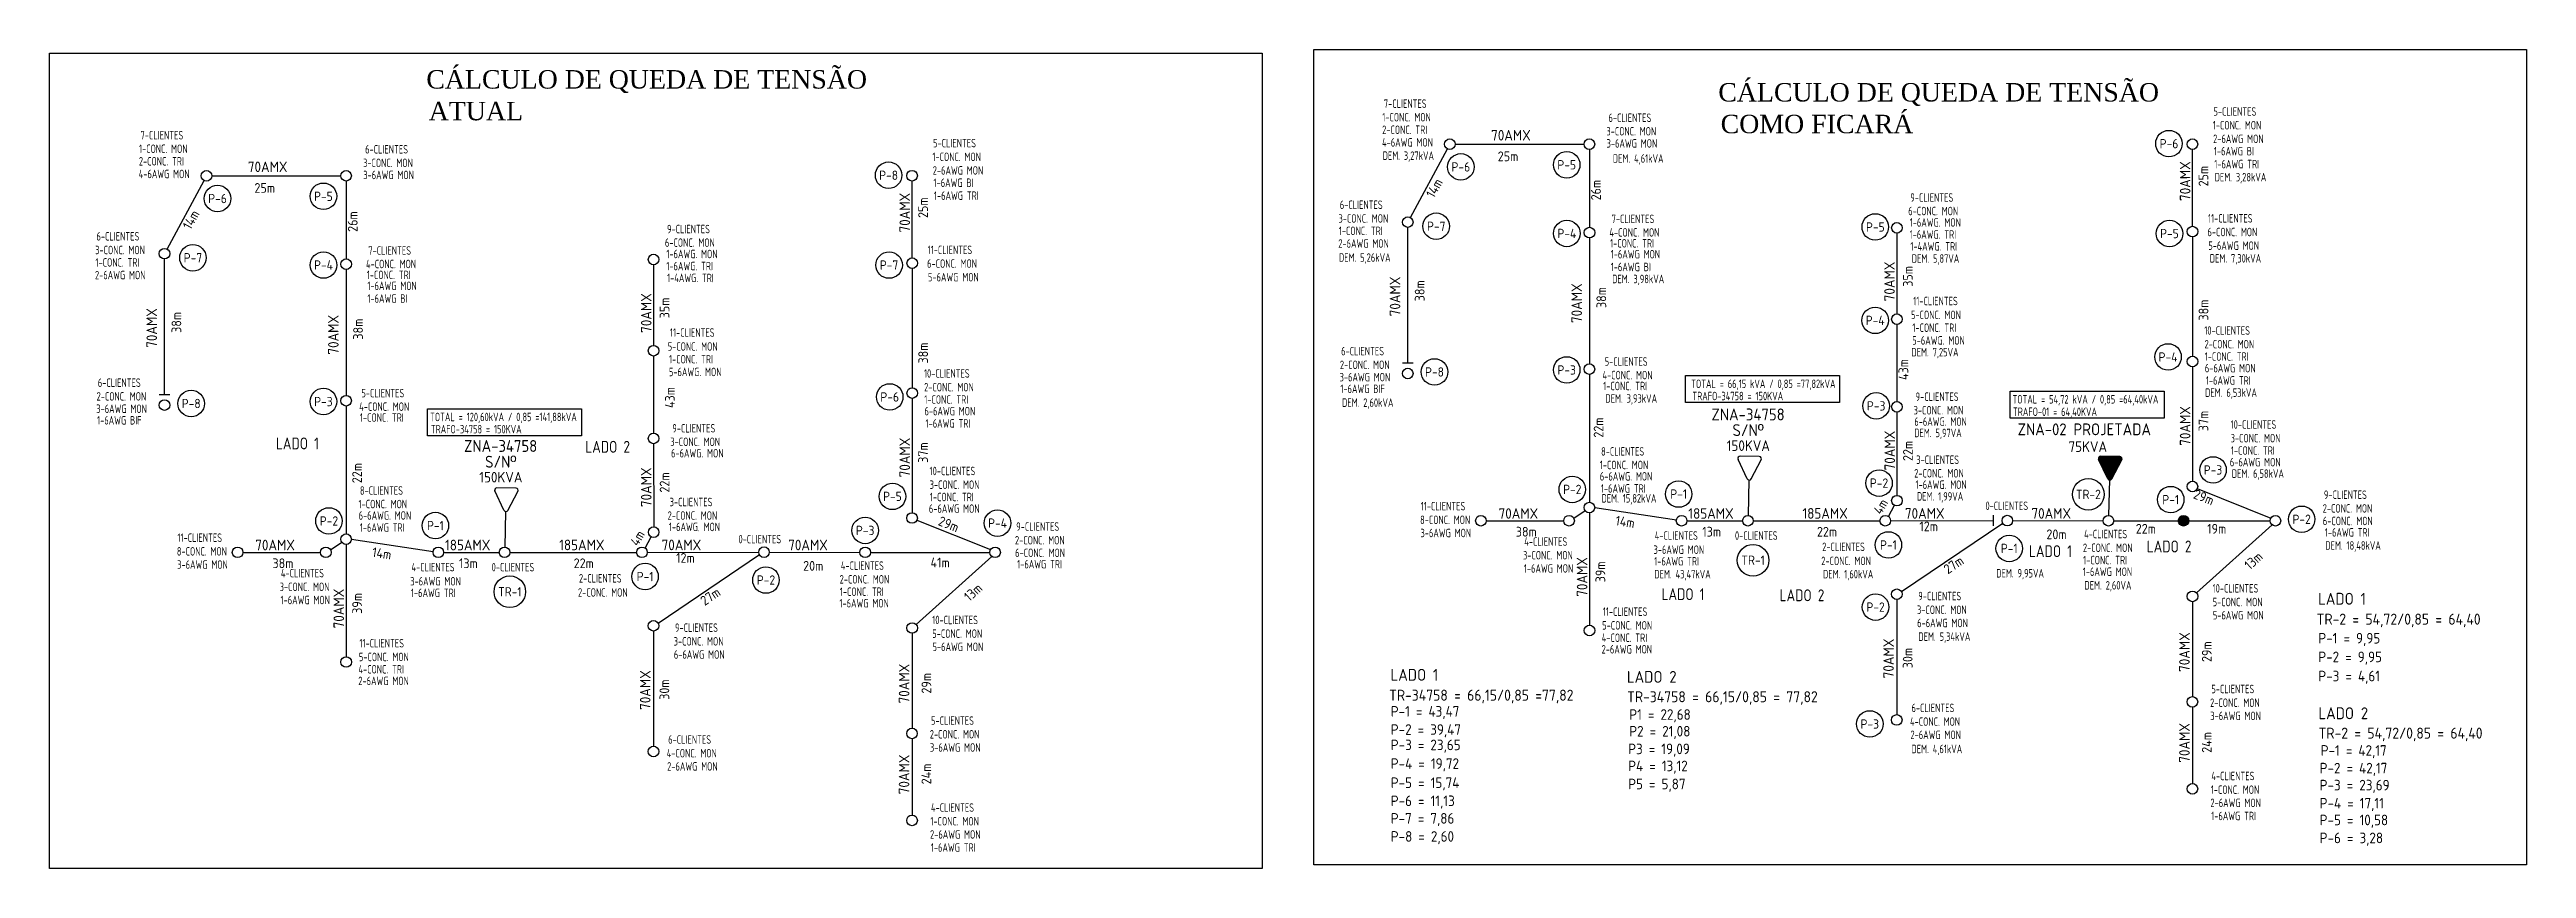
# Model space of a CAD drawing. Header units: millimetres. Extents: x 914 to 1954, y 1483 to 3495.
# Drawn here: x 1369 to 1954, y 2550 to 2743 of the extents above; entities that cross this region are included whole.
import ezdxf
from ezdxf.enums import TextEntityAlignment as Align

# ---------------------------------------------------------------- set-up
doc = ezdxf.new("R2010")
doc.units = ezdxf.units.MM
for name, color, linetype in [('BTEXIST', 6, 'Continuous'), ('COTAS', 1, 'Continuous'), ('EQEXISTTXT', 2, 'Continuous'), ('POSTE_EXISTENTE', 2, 'Continuous'), ('TOPOGRAFIA', 2, 'Continuous')]:
    doc.layers.add(name, color=color, linetype=linetype)
doc.styles.add('isocop', font='isocp.shx')
doc.styles.add('ROMANTIC', font='romantic.ttf', dxfattribs={"height": 3})

msp = doc.modelspace()

# ---------------------------------------------------------------- texts
at = {"layer": 'EQEXISTTXT', "color": 4, "style": 'isocop', "width": 0.8}
for s, p in [('7-CLIENTES', (1689.05, 2729.96)), ('6-CLIENTES', (1742.07, 2726.63)), ('5-CLIENTES', (1884.83, 2728.1)), ('7-CLIENTES', (1395.66, 2722.51)), ('6-CLIENTES', (1448.69, 2719.19)), ('5-CLIENTES', (1582.71, 2720.65)), ('6-CLIENTES', (1678.68, 2706.11)), ('9-CLIENTES', (1813.31, 2707.82)), ('9-CLIENTES', (1519.93, 2700.38)), ('7-CLIENTES', (1742.8, 2702.78)), ('11-CLIENTES', (1883.74, 2702.91)), ('6-CLIENTES', (1385.29, 2698.67)), ('7-CLIENTES', (1449.42, 2695.33)), ('11-CLIENTES', (1581.61, 2695.47)), ('11-CLIENTES', (1814.19, 2683.41)), ('11-CLIENTES', (1520.81, 2675.97)), ('10-CLIENTES', (1883.01, 2676.46)), ('6-CLIENTES', (1679, 2671.59)), ('10-CLIENTES', (1580.89, 2666.33)), ('5-CLIENTES', (1741.18, 2669.14)), ('6-CLIENTES', (1385.61, 2664.15)), ('5-CLIENTES', (1447.8, 2661.69)), ('TOTAL = 66,15 kVA / 0,85 =77,82kVA ', (1774.02, 2663.89)), ('TRAFO-34758 = 150KVA', (1767.53, 2661)), ('9-CLIENTES', (1814.56, 2660.85)), ('TOTAL = 54,72 kVA / 0,85 =64,40kVA ', (1850.03, 2660.23)), ('TOTAL = 120,60kVA / 0,85 =141,88kVA ', (1476.72, 2656.07)), ('TRAFO-34758 = 150KVA', (1469.85, 2653.19)), ('9-CLIENTES', (1521.18, 2653.4)), ('TRAFO-01 = 64,40KVA', (1842.38, 2657.3)), ('10-CLIENTES', (1889.21, 2654.29)), ('8-CLIENTES', (1740.36, 2647.94)), ('10-CLIENTES', (1582.21, 2643.33)), ('3-CLIENTES', (1814.69, 2645.98)), ('8-CLIENTES', (1447.48, 2638.72)), ('3-CLIENTES', (1520.53, 2636.01)), ('11-CLIENTES', (1697.98, 2635.04)), ('0-CLIENTES', (1831.01, 2635.11)), ('9-CLIENTES', (1910.9, 2637.73)), ('9-CLIENTES', (1602.33, 2630.22)), ('11-CLIENTES', (1404.6, 2627.6)), ('0-CLIENTES', (1536.76, 2627.26)), ('4-CLIENTES', (1722.22, 2626.68)), ('4-CLIENTES', (1753.02, 2628.1)), ('0-CLIENTES', (1771.89, 2628.1)), ('2-CLIENTES', (1792.49, 2625.45)), ('4-CLIENTES', (1854.33, 2628.45)), ('4-CLIENTES', (1428.83, 2619.24)), ('4-CLIENTES', (1459.64, 2620.65)), ('0-CLIENTES', (1478.51, 2620.65)), ('2-CLIENTES', (1499.11, 2618.01)), ('4-CLIENTES', (1560.95, 2621.01)), ('9-CLIENTES', (1815.19, 2613.83)), ('10-CLIENTES', (1884.97, 2615.65)), ('9-CLIENTES', (1521.81, 2606.38)), ('10-CLIENTES', (1582.84, 2608.2)), ('11-CLIENTES', (1740.93, 2610.15)), ('11-CLIENTES', (1447.54, 2602.7)), ('5-CLIENTES', (1884.34, 2591.91)), ('5-CLIENTES', (1582.22, 2584.46)), ('6-CLIENTES', (1813.58, 2587.45)), ('6-CLIENTES', (1520.2, 2580)), ('4-CLIENTES', (1884.36, 2571.4)), ('4-CLIENTES', (1582.23, 2563.95))]:
    msp.add_text(s, height=2, dxfattribs=at).set_placement(p, align=Align.MIDDLE_CENTER)
at = {"layer": 'EQEXISTTXT', "color": 3, "style": 'isocop', "width": 0.8}
for s, p in [('1-CONC. MON', (1689.37, 2726.76)), ('2-CONC. TRI', (1688.93, 2723.8)), ('3-CONC. MON', (1742.4, 2723.44)), ('1-CONC. MON', (1885.34, 2724.87)), ('1-CONC. MON', (1395.99, 2719.32)), ('1-CONC. MON', (1583.21, 2717.42)), ('4-6AWG MON', (1689.59, 2720.82)), ('3-6AWG MON', (1742.54, 2720.58)), ('2-6AWG MON', (1885.65, 2721.66)), ('1-6AWG BI', (1884.61, 2718.75)), ('4-6AWG MON', (1396.2, 2713.37)), ('2-CONC. TRI', (1395.54, 2716.36)), ('3-CONC. MON', (1449.01, 2715.99)), ('3-6AWG MON', (1449.16, 2713.14)), ('2-6AWG MON', (1583.52, 2714.21)), ('1-6AWG BI', (1582.48, 2711.31)), ('1-6AWG TRI', (1885.25, 2715.7)), ('1-6AWG TRI', (1583.12, 2708.26)), ('3-CONC. MON', (1679.18, 2702.88)), ('1-CONC. TRI', (1678.56, 2699.96)), ('4-CONC. MON', (1743.13, 2699.59)), ('6-CONC. MON', (1813.64, 2704.63)), ('1-6AWG. MON', (1814.13, 2701.94)), ('6-CONC. MON', (1884.24, 2699.68)), ('3-CONC. MON', (1385.79, 2695.44)), ('6-CONC. MON', (1520.25, 2697.18)), ('1-6AWG. MON', (1520.74, 2694.5)), ('2-6AWG MON', (1679.22, 2696.98)), ('1-CONC. TRI', (1742.57, 2697.02)), ('1-6AWG MON', (1743.37, 2694.45)), ('1-6AWG. TRI', (1813.57, 2699.1)), ('1-4AWG. TRI', (1813.77, 2696.3)), ('5-6AWG MON', (1884.55, 2696.47)), ('2-6AWG MON', (1385.83, 2689.53)), ('1-CONC. TRI', (1385.17, 2692.51)), ('4-CONC. MON', (1449.74, 2692.14)), ('1-CONC. TRI', (1449.18, 2689.57)), ('1-6AWG. TRI', (1520.19, 2691.65)), ('1-4AWG. TRI', (1520.39, 2688.85)), ('6-CONC. MON', (1582.11, 2692.24)), ('5-6AWG MON', (1582.42, 2689.03)), ('1-6AWG BI', (1742.28, 2691.44)), ('1-6AWG MON', (1449.98, 2687)), ('1-6AWG BI', (1448.89, 2684)), ('5-CONC. MON', (1814.29, 2680.14)), ('1-CONC. TRI', (1813.9, 2677.12)), ('5-CONC. MON', (1520.91, 2672.69)), ('5-6AWG. MON', (1814.9, 2674.12)), ('1-CONC. TRI', (1882.88, 2670.32)), ('2-CONC. MON', (1883.52, 2673.23)), ('1-CONC. TRI', (1520.51, 2669.68)), ('5-6AWG. MON', (1521.51, 2666.68)), ('3-6AWG MON', (1679.54, 2665.45)), ('2-CONC. MON', (1679.5, 2668.37)), ('4-CONC. MON', (1741.5, 2665.94)), ('6-6AWG MON', (1883.73, 2667.58)), ('1-6AWG TRI', (1883.27, 2664.68)), ('2-CONC. MON', (1386.11, 2660.92)), ('4-CONC. MON', (1448.12, 2658.5)), ('1-CONC. TRI', (1580.75, 2660.18)), ('2-CONC. MON', (1581.39, 2663.1)), ('1-6AWG BIF', (1679, 2662.71)), ('1-CONC. TRI', (1740.95, 2663.37)), ('3-6AWG MON', (1386.15, 2658)), ('1-6AWG BIF', (1385.62, 2655.27)), ('1-CONC. TRI', (1447.56, 2655.93)), ('6-6AWG MON', (1581.6, 2657.44)), ('1-6AWG TRI', (1581.15, 2654.55)), ('3-CONC. MON', (1814.89, 2657.65)), ('6-6AWG. MON', (1815.38, 2654.97)), ('3-CONC. MON', (1521.51, 2650.21)), ('6-6AWG. MON', (1522, 2647.52)), ('3-CONC. MON', (1889.71, 2651.07)), ('1-CONC. TRI', (1889.07, 2648.15)), ('1-CONC. MON', (1740.68, 2644.75)), ('6-6AWG. MON', (1741.17, 2642.06)), ('2-CONC. MON', (1815.01, 2642.78)), ('6-6AWG MON', (1889.63, 2645.41)), ('1-CONC. MON', (1447.8, 2635.53)), ('3-CONC. MON', (1582.71, 2640.1)), ('1-CONC. TRI', (1582.07, 2637.19)), ('1-6AWG TRI', (1740.51, 2639.21)), ('1-6AWG. MON', (1815.5, 2640.1)), ('6-6AWG. MON', (1448.29, 2632.84)), ('1-6AWG TRI', (1447.64, 2629.99)), ('2-CONC. MON', (1520.85, 2632.82)), ('1-6AWG. MON', (1521.34, 2630.13)), ('6-6AWG MON', (1582.63, 2634.45)), ('8-CONC. MON', (1698.48, 2631.81)), ('2-CONC. MON', (1911.41, 2634.5)), ('6-CONC. MON', (1911.47, 2631.54)), ('8-CONC. MON', (1405.1, 2624.37)), ('2-CONC. MON', (1602.83, 2627)), ('6-CONC. MON', (1602.89, 2624.03)), ('3-6AWG MON', (1698.63, 2628.7)), ('3-CONC. MON', (1722.72, 2623.46)), ('3-6AWG MON', (1753.62, 2624.77)), ('2-CONC. MON', (1854.83, 2625.22)), ('1-6AWG TRI', (1911.33, 2628.85)), ('3-6AWG MON', (1405.25, 2621.25)), ('2-CONC. MON', (1561.45, 2617.78)), ('1-6AWG TRI', (1602.76, 2621.34)), ('1-6AWG MON', (1722.87, 2620.34)), ('1-6AWG TRI', (1753.08, 2622.03)), ('2-CONC. MON', (1793.09, 2622.12)), ('1-6AWG MON', (1854.76, 2619.57)), ('1-CONC. TRI', (1854.2, 2622.31)), ('3-CONC. MON', (1429.33, 2616.01)), ('1-6AWG MON', (1429.49, 2612.9)), ('3-6AWG MON', (1460.24, 2617.32)), ('1-6AWG TRI', (1459.7, 2614.58)), ('2-CONC. MON', (1499.71, 2614.68)), ('1-6AWG MON', (1561.37, 2612.13)), ('1-CONC. TRI', (1560.82, 2614.86)), ('5-CONC. MON', (1885.47, 2612.42)), ('5-CONC. MON', (1741.43, 2606.92)), ('3-CONC. MON', (1815.69, 2610.6)), ('6-6AWG MON', (1815.84, 2607.48)), ('5-6AWG MON', (1885.62, 2609.31)), ('3-CONC. MON', (1522.31, 2603.15)), ('6-6AWG MON', (1522.46, 2600.04)), ('5-CONC. MON', (1583.34, 2604.97)), ('5-6AWG MON', (1583.5, 2601.86)), ('2-6AWG MON', (1741.35, 2601.27)), ('4-CONC. TRI', (1740.79, 2604)), ('4-CONC. TRI', (1447.41, 2596.56)), ('5-CONC. MON', (1448.04, 2599.47)), ('2-6AWG MON', (1447.97, 2593.82)), ('2-CONC. MON', (1884.84, 2588.68)), ('4-CONC. MON', (1814.08, 2584.22)), ('3-6AWG MON', (1885, 2585.57)), ('4-CONC. MON', (1520.7, 2576.77)), ('2-CONC. MON', (1582.72, 2581.23)), ('3-6AWG MON', (1582.87, 2578.12)), ('2-6AWG MON', (1814.23, 2581.11)), ('2-6AWG MON', (1520.85, 2573.66)), ('2-6AWG MON', (1885.01, 2565.06)), ('1-CONC. MON', (1884.86, 2568.17)), ('1-CONC. MON', (1582.73, 2560.72)), ('1-6AWG TRI', (1884.52, 2561.97)), ('2-6AWG MON', (1582.88, 2557.61)), ('1-6AWG TRI', (1582.39, 2554.53))]:
    msp.add_text(s, height=2, dxfattribs=at).set_placement(p, align=Align.MIDDLE_CENTER)
at = {"layer": 'EQEXISTTXT', "style": 'isocop'}
for s, height, rotation, p in [('70AMX', 2.5, 0.03897, (1709.33, 2721.25)), ('25m', 2.3, 359.99551, (1710.89, 2716.38)), ('70AMX', 2.5, 0.03897, (1415.95, 2713.81)), ('70AMX', 2.5, 90.03897, (1874.34, 2707.01)), ('25m', 2.3, 89.99551, (1878.56, 2710.44)), ('25m', 2.3, 359.99551, (1417.51, 2708.93)), ('70AMX', 2.5, 90.03897, (1572.21, 2699.57)), ('25m', 2.3, 89.99551, (1576.43, 2702.99)), ('14m', 2.3, 60.96024, (1695.83, 2707.51)), ('26m', 2.3, 89.99551, (1735.22, 2707.15)), ('14m', 2.3, 60.96024, (1402.45, 2700.06)), ('26m', 2.3, 89.99551, (1441.84, 2699.71)), ('70AMX', 2.5, 90.03897, (1687.9, 2679.81)), ('70AMX', 2.5, 90.03897, (1804.59, 2683.35)), ('35m', 2.3, 89.99551, (1808.81, 2686.77)), ('70AMX', 2.5, 90.03897, (1511.21, 2675.9)), ('35m', 2.3, 89.99551, (1515.43, 2679.33)), ('38m', 2.3, 89.99551, (1693.62, 2683.34)), ('70AMX', 2.5, 90.03897, (1730.77, 2678.22)), ('70AMX', 2.5, 90.03897, (1730.77, 2678.22)), ('38m', 2.3, 89.99551, (1736.48, 2681.75)), ('38m', 2.3, 89.99551, (1736.48, 2681.75)), ('38m', 2.3, 89.99551, (1878.58, 2678.8)), ('70AMX', 2.5, 90.03897, (1394.52, 2672.37)), ('38m', 2.3, 89.99551, (1400.24, 2675.89)), ('70AMX', 2.5, 90.03897, (1437.38, 2670.77)), ('70AMX', 2.5, 90.03897, (1437.38, 2670.77)), ('38m', 2.3, 89.99551, (1443.1, 2674.3)), ('38m', 2.3, 89.99551, (1443.1, 2674.3)), ('38m', 2.3, 89.99551, (1576.45, 2668.67)), ('43m', 2.3, 89.99551, (1807.76, 2664.78)), ('43m', 2.3, 89.99551, (1516.68, 2658.17)), ('22m', 2.3, 89.99551, (1735.83, 2651.19)), ('70AMX', 2.5, 90.03897, (1874.34, 2649.27)), ('37m', 2.3, 89.99551, (1878.56, 2652.7)), ('70AMX', 2.5, 90.03897, (1572.21, 2641.83)), ('37m', 2.3, 89.99551, (1576.43, 2645.25)), ('70AMX', 2.5, 90.03897, (1804.65, 2643.47)), ('22m', 2.3, 89.99551, (1808.82, 2645.68)), ('22m', 2.3, 89.99551, (1442.87, 2640.45)), ('70AMX', 2.5, 90.03897, (1511.21, 2634.81)), ('22m', 2.3, 89.99551, (1515.44, 2638.24)), ('4m', 2.3, 59.75208, (1801.37, 2632.87)), ('29m', 2.3, 338.2216, (1874.83, 2636.95)), ('29m', 2.3, 338.2216, (1578.65, 2630.62)), ('70AMX', 2.5, 0.03897, (1711.08, 2632.05)), ('14m', 2.3, 351.36276, (1738.55, 2630.54)), ('185AMX', 2.5, 0.03897, (1755.86, 2632.05)), ('185AMX', 2.5, 0.03897, (1782.79, 2632.07)), ('70AMX', 2.5, 0.03897, (1806.97, 2632.07)), ('12m', 2.3, 359.99551, (1810.39, 2629.11)), ('70AMX', 2.5, 0.03897, (1836.83, 2632.07)), ('22m', 2.3, 359.99551, (1861.44, 2628.55)), ('19m', 2.3, 359.99551, (1878.3, 2628.55)), ('70AMX', 2.5, 0.03897, (1417.7, 2624.61)), ('14m', 2.3, 351.36276, (1445.16, 2623.09)), ('185AMX', 2.5, 0.03897, (1462.48, 2624.61)), ('185AMX', 2.5, 0.03897, (1489.41, 2624.63)), ('4m', 2.3, 59.75208, (1507.99, 2625.43)), ('70AMX', 2.5, 0.03897, (1513.59, 2624.63)), ('70AMX', 2.5, 0.03897, (1543.45, 2624.62)), ('38m', 2.3, 359.99551, (1715.15, 2627.85)), ('13m', 2.3, 359.99551, (1759.16, 2627.85)), ('22m', 2.3, 359.99551, (1786.21, 2627.85)), ('20m', 2.3, 359.99551, (1840.36, 2627.24)), ('38m', 2.3, 359.99551, (1421.76, 2620.41)), ('13m', 2.3, 359.99551, (1465.78, 2620.41)), ('22m', 2.3, 359.99551, (1492.83, 2620.41)), ('12m', 2.3, 359.99551, (1517.01, 2621.67)), ('20m', 2.3, 359.99551, (1546.98, 2619.8)), ('41m', 2.3, 359.99551, (1577.04, 2620.58)), ('70AMX', 2.5, 90.03897, (1732.04, 2613.66)), ('39m', 2.3, 89.99551, (1736.26, 2617.08)), ('27m', 2.3, 34.03749, (1817.13, 2618.91)), ('13m', 2.3, 41.88206, (1888.34, 2619.84)), ('70AMX', 2.5, 90.03897, (1438.66, 2606.21)), ('39m', 2.3, 89.99551, (1442.88, 2609.64)), ('27m', 2.3, 34.03749, (1523.75, 2611.46)), ('13m', 2.3, 41.88206, (1586.21, 2612.4)), ('70AMX', 2.5, 89.72864, (1804.34, 2594.43)), ('30m', 2.3, 90.06951, (1808.77, 2596.81)), ('70AMX', 2.5, 89.72864, (1874.16, 2595.94)), ('29m', 2.3, 90.06951, (1879.35, 2598.28)), ('70AMX', 2.5, 89.72864, (1510.95, 2586.98)), ('70AMX', 2.5, 89.72864, (1572.04, 2588.5)), ('29m', 2.3, 90.06951, (1577.22, 2590.83)), ('30m', 2.3, 90.06951, (1515.39, 2589.36)), ('70AMX', 2.5, 89.72864, (1874.16, 2574.52)), ('24m', 2.3, 90.06951, (1879.34, 2576.86)), ('70AMX', 2.5, 89.72864, (1572.03, 2567.08)), ('24m', 2.3, 90.06951, (1577.21, 2569.42))]:
    msp.add_text(s, height=height, rotation=rotation, dxfattribs=at).set_placement(p)
at = {"layer": 'EQEXISTTXT', "color": 6, "style": 'isocop', "width": 0.8}
for s, p in [('DEM. 3,27kVA', (1689.78, 2717.69)), ('DEM. 4,61kVA', (1744.03, 2717.02)), ('DEM. 3,28kVA', (1886.15, 2712.63)), ('DEM. 5,26kVA', (1679.51, 2693.66)), ('DEM. 7,30kVA', (1884.97, 2693.47)), ('DEM. 3,98kVA', (1744.03, 2688.61)), ('DEM. 5,87VA', (1814.19, 2693.43)), ('DEM. 7,25VA', (1814.06, 2671.34)), ('DEM. 2,60kVA', (1680.21, 2659.45)), ('DEM. 3,93kVA', (1742.39, 2660.43)), ('DEM. 6,53kVA', (1883.92, 2661.81)), ('DEM. 5,97VA', (1814.77, 2652.3)), ('DEM. 6,58kVA', (1890.26, 2642.71)), ('DEM. 15,82kVA', (1741.86, 2636.87)), ('DEM. 1,99VA', (1815.26, 2637.34)), ('DEM. 18,48kVA', (1912.72, 2625.76)), ('DEM. 43,47kVA', (1754.49, 2619)), ('DEM. 1,60kVA', (1793.57, 2619)), ('DEM. 9,95VA', (1834.15, 2619.2)), ('DEM. 2,60VA', (1854.88, 2616.36)), ('DEM. 5,34kVA', (1816.28, 2604.26)), ('DEM. 4,61kVA', (1814.51, 2577.77))]:
    msp.add_text(s, height=2, dxfattribs=at).set_placement(p, align=Align.MIDDLE_CENTER)
at = {"layer": 'EQEXISTTXT', "style": 'isocop'}
for s, p in [('P-6', (1869.28, 2720.52)), ('P-8', (1567.15, 2713.07)), ('P-6', (1702.18, 2715.03)), ('P-5', (1727.16, 2715.54)), ('P-6', (1408.8, 2707.58)), ('P-5', (1433.78, 2708.1)), ('P-7', (1696.37, 2701.04)), ('P-4', (1727.19, 2699.35)), ('P-5', (1799.98, 2700.87)), ('P-5', (1869.39, 2699.33)), ('P-7', (1402.99, 2693.6)), ('P-4', (1433.8, 2691.9)), ('P-7', (1567.26, 2691.89)), ('P-4', (1799.95, 2678.85)), ('P-4', (1869.06, 2670.21)), ('P-8', (1695.96, 2666.68)), ('P-3', (1727.16, 2667.15)), ('P-8', (1402.58, 2659.24)), ('P-3', (1433.78, 2659.7)), ('P-6', (1567.41, 2660.78)), ('P-3', (1800.18, 2658.68)), ('P-3', (1879.67, 2643.57)), ('P-5', (1568.05, 2637.34)), ('P-2', (1728.48, 2638.98)), ('P-1', (1753.58, 2637.89)), ('P-2', (1800.86, 2640.47)), ('TR-2', (1850.26, 2637.81)), ('P-1', (1869.68, 2636.57)), ('P-2', (1435.09, 2631.54)), ('P-1', (1460.2, 2630.45)), ('P-3', (1561.62, 2629.31)), ('P-4', (1592.85, 2631.03)), ('P-2', (1900.59, 2631.93)), ('P-1', (1803.07, 2625.88)), ('P-1', (1831.59, 2625.06)), ('P-1', (1509.68, 2618.43)), ('P-2', (1538.21, 2617.61)), ('TR-1', (1771.15, 2622.28)), ('TR-1', (1477.77, 2614.83)), ('P-2', (1800.05, 2611.23)), ('P-3', (1798.68, 2583.66))]:
    msp.add_text(s, height=2.2, dxfattribs=at).set_placement(p, align=Align.MIDDLE_CENTER)
at = {"layer": 'EQEXISTTXT', "color": 3, "style": 'isocop'}
for s, p in [('ZNA-34758', (1769.96, 2655.26)), ('S/Nº', (1769.97, 2651.56)), ('ZNA-02 PROJETADA', (1849.3, 2651.75)), ('ZNA-34758', (1475.6, 2647.82)), ('S/Nº', (1475.62, 2644.11))]:
    msp.add_text(s, height=2.8, rotation=360, dxfattribs=at).set_placement(p, align=Align.CENTER)
at = {"layer": 'EQEXISTTXT', "color": 5, "style": 'isocop', "width": 0.9}
for s, p in [('LADO 1', (1427.65, 2648.42)), ('LADO 2', (1500.85, 2647.63))]:
    msp.add_text(s, height=2.8, rotation=360, dxfattribs=at).set_placement(p, align=Align.CENTER)
at = {"layer": 'EQEXISTTXT', "style": 'isocop'}
for s, p in [('150KVA', (1770.01, 2648.05)), ('75KVA', (1850.12, 2647.82)), ('150KVA', (1475.65, 2640.61))]:
    msp.add_text(s, height=2.5, rotation=360, dxfattribs=at).set_placement(p, align=Align.CENTER)
at = {"layer": 'EQEXISTTXT', "color": 5, "style": 'isocop', "width": 0.9}
for s, p in [('LADO 1', (1841.32, 2623.01)), ('LADO 2', (1869.31, 2624.12)), ('LADO 1', (1754.61, 2612.87)), ('LADO 2', (1782.68, 2612.61))]:
    msp.add_text(s, height=2.8, dxfattribs=at).set_placement(p, align=Align.CENTER)
at = {"layer": 'EQEXISTTXT', "color": 5, "transparency": 33554687, "style": 'isocop'}
for s, p in [('LADO 1', (1904.48, 2611.79)), ('LADO 1', (1685.6, 2593.86)), ('LADO 2', (1741.37, 2593.37)), ('LADO 2', (1904.55, 2584.79))]:
    msp.add_text(s, height=2.8, dxfattribs=at).set_placement(p)
at = {"layer": 'EQEXISTTXT', "color": 3, "transparency": 33554687, "style": 'isocop'}
for s, p in [('TR-2 = 54,72/0,85 = 64,40', (1904.12, 2607.08)), ('TR-34758 = 66,15/0,85 =77,82', (1685.25, 2589.15)), ('TR-34758 = 66,15/0,85 = 77,82', (1741.41, 2588.78)), ('TR-2 = 54,72/0,85 = 64,40', (1904.58, 2580.2))]:
    msp.add_text(s, height=2.6, dxfattribs=at).set_placement(p)
at = {"layer": 'EQEXISTTXT', "transparency": 33554687, "style": 'isocop'}
for s, p in [('P-1 = 9,95', (1904.53, 2602.64)), ('P-2 = 9,95', (1904.53, 2598.23)), ('P-3 = 4,61', (1904.53, 2593.72)), ('P-1 = 43,47', (1685.65, 2585.39)), ('P-2 = 39,47', (1685.65, 2581.1)), ('P1 = 22,68', (1741.92, 2584.64)), ('P-3 = 23,65', (1685.65, 2577.48)), ('P3 = 19,09', (1741.67, 2576.53)), ('P2 = 21,08', (1741.92, 2580.7)), ('P-1 = 42,17', (1905.09, 2576.17)), ('P-4 = 19,72', (1685.65, 2573.07)), ('P4 = 13,12', (1741.67, 2572.52)), ('P-2 = 42,17', (1904.84, 2572)), ('P-5 = 15,74', (1685.65, 2568.56)), ('P-6 = 11,13', (1685.65, 2564.29)), ('P5 = 5,87', (1741.67, 2568.26)), ('P-3 = 23,69', (1904.84, 2567.99)), ('P-4 = 17,11', (1904.84, 2563.73)), ('P-7 = 7,86', (1685.65, 2560.15)), ('P-5 = 10,58', (1904.84, 2559.77)), ('P-8 = 2,60', (1685.65, 2555.89)), ('P-6 = 3,28', (1904.84, 2555.54))]:
    msp.add_text(s, height=2.5, dxfattribs=at).set_placement(p)
at = {"layer": 'TOPOGRAFIA', "color": 5, "linetype": 'Continuous', "style": 'ROMANTIC'}
for s, height, p in [('CÁLCULO DE QUEDA DE TENSÃO', 4.3491, (1458.06, 2733.51)), ('CÁLCULO DE QUEDA DE TENSÃO', 4.3491, (1762.93, 2730.46)), ('ATUAL', 4.349, (1458.63, 2726.03)), ('COMO FICARÁ', 4.3491, (1763.49, 2722.98))]:
    msp.add_text(s, height=height, dxfattribs=at).set_placement(p)

# ---------------------------------------------------------------- blocks, each defined once
blk = doc.blocks.new('A$C3E027413')
at = {"layer": 'EQEXISTTXT', "color": 3, "linetype": 'Continuous'}
for p, q in [((0, 6.03), (0, 0.62)), ((6.33, 2.74), (0.91, 0.05)), ((6.33, 3.88), (0.92, 6.59)), ((6.68, 3.23), (16.72, 3.23))]:
    blk.add_line(p, q, dxfattribs=at)
for centre, start, end in [((0.63, 6.03), 63.30069, 179.86574), ((0.63, 0.62), 179.86574, 296.43079), ((6.05, 3.31), 296.43079, 63.30069)]:
    blk.add_arc(centre, 0.633, start, end, dxfattribs=at)

# ---------------------------------------------------------------- hatches: boundary and pattern name
msp.add_hatch(color=3).paths.add_polyline_path([(1853.18, 2646.82, 0.556002), (1852.69, 2646.07), (1854.82, 2641.5, 0.618684), (1855.77, 2641.48), (1858.14, 2645.93, 0.558457), (1857.69, 2646.71)])
at = {"layer": 'POSTE_EXISTENTE'}
msp.add_hatch(color=256, dxfattribs=at).paths.add_polyline_path([(1872.67, 2630.34, 1), (1872.76, 2632.84, 1)])

# ---------------------------------------------------------------- linework, layer by layer
at = {"layer": 'BTEXIST'}
for p, q in [((1690.29, 2703.1), (1699, 2719.28)), ((1700.84, 2720.39), (1731.26, 2720.39)), ((1732.51, 2719.14), (1732.54, 2700.79)), ((1874.84, 2701.03), (1874.81, 2719.16)), ((1407.45, 2712.94), (1437.88, 2712.95)), ((1396.91, 2695.65), (1405.61, 2711.84)), ((1439.13, 2711.7), (1439.16, 2693.35)), ((1572.72, 2693.58), (1572.68, 2711.71)), ((1689.66, 2668.81), (1689.66, 2700.77)), ((1732.54, 2698.29), (1732.51, 2668.6)), ((1805.08, 2699.41), (1805.08, 2680.38)), ((1874.84, 2698.53), (1874.84, 2670.4)), ((1396.28, 2661.37), (1396.28, 2693.33)), ((1439.16, 2690.85), (1439.13, 2661.15)), ((1511.69, 2691.96), (1511.69, 2672.94)), ((1572.72, 2691.08), (1572.72, 2662.95)), ((1805.08, 2677.88), (1805.08, 2659.71)), ((1511.69, 2670.44), (1511.69, 2652.26)), ((1688.41, 2668.81), (1690.91, 2668.81)), ((1732.51, 2666.1), (1732.51, 2635.95)), ((1874.84, 2667.9), (1874.81, 2640.92)), ((1395.03, 2661.37), (1397.53, 2661.37)), ((1572.72, 2660.45), (1572.68, 2633.48)), ((1439.13, 2658.65), (1439.13, 2628.5)), ((1805.08, 2657.21), (1805.09, 2637.58)), ((1511.69, 2649.76), (1511.71, 2630.14)), ((1875.95, 2639.17), (1893.33, 2632.23)), ((1573.83, 2631.73), (1591.21, 2624.79)), ((1708.16, 2631.59), (1726.47, 2631.59)), ((1728.81, 2632.2), (1731.48, 2634)), ((1732.51, 2633.45), (1732.54, 2606.96)), ((1733.76, 2634.7), (1753.04, 2631.77)), ((1755.52, 2631.59), (1768.67, 2631.59)), ((1771.17, 2631.59), (1801.08, 2631.59)), ((1803.1, 2632.57), (1804.51, 2635.23)), ((1803.58, 2631.59), (1827.83, 2631.62)), ((1830.07, 2630.97), (1806.16, 2614.82)), ((1827.83, 2632.87), (1827.83, 2630.37)), ((1832.38, 2631.62), (1853.74, 2631.59)), ((1856.24, 2631.59), (1871.58, 2631.59)), ((1873.97, 2631.59), (1893.15, 2631.59)), ((1893.63, 2630.61), (1875.76, 2614.58)), ((1435.43, 2624.76), (1438.1, 2626.56)), ((1439.13, 2626), (1439.16, 2599.52)), ((1440.38, 2627.25), (1459.65, 2624.33)), ((1509.72, 2625.12), (1511.13, 2627.78)), ((1414.78, 2624.14), (1433.09, 2624.14)), ((1462.14, 2624.14), (1475.28, 2624.14)), ((1477.78, 2624.14), (1507.69, 2624.14)), ((1510.19, 2624.14), (1536.5, 2624.17)), ((1536.68, 2623.53), (1512.78, 2607.38)), ((1539, 2624.18), (1560.36, 2624.14)), ((1562.86, 2624.14), (1591.03, 2624.14)), ((1591.5, 2623.16), (1573.63, 2607.13)), ((1805.05, 2613.01), (1805.04, 2585.86)), ((1874.83, 2612.5), (1874.8, 2590.12)), ((1511.66, 2605.57), (1511.66, 2578.42)), ((1572.7, 2605.05), (1572.67, 2582.68)), ((1874.8, 2587.62), (1874.81, 2569.61)), ((1572.67, 2580.18), (1572.68, 2562.17))]:
    msp.add_line(p, q, dxfattribs=at)
at = {"layer": 'COTAS'}
for centre, radius in [((1702.18, 2715.03), 3.13), ((1727.16, 2715.54), 3.13), ((1869.28, 2720.52), 3.13), ((1567.15, 2713.07), 3.13), ((1408.8, 2707.58), 3.13), ((1433.78, 2708.1), 3.13), ((1696.37, 2701.04), 3.13), ((1727.19, 2699.35), 3.13), ((1799.98, 2700.87), 3.13), ((1869.39, 2699.33), 3.13), ((1402.99, 2693.6), 3.13), ((1433.8, 2691.9), 3.13), ((1567.26, 2691.89), 3.13), ((1799.95, 2678.85), 3.13), ((1869.06, 2670.21), 3.13), ((1695.96, 2666.68), 3.13), ((1727.16, 2667.15), 3.13), ((1402.58, 2659.24), 3.13), ((1433.78, 2659.7), 3.13), ((1567.41, 2660.78), 3.13), ((1800.18, 2658.68), 3.13), ((1728.48, 2638.98), 3.13), ((1800.86, 2640.47), 3.13), ((1879.67, 2643.57), 3.13), ((1568.05, 2637.34), 3.13), ((1753.58, 2637.89), 3.13), ((1850.26, 2637.81), 3.73), ((1869.68, 2636.57), 3.13), ((1435.09, 2631.54), 3.13), ((1460.2, 2630.45), 3.13), ((1561.62, 2629.31), 3.13), ((1592.85, 2631.03), 3.13), ((1900.59, 2631.93), 3.13), ((1771.15, 2622.28), 3.73), ((1803.07, 2625.88), 3.13), ((1831.59, 2625.06), 3.13), ((1477.77, 2614.83), 3.73), ((1509.68, 2618.43), 3.13), ((1538.21, 2617.61), 3.13), ((1800.05, 2611.23), 3.13), ((1798.68, 2583.66), 3.13)]:
    msp.add_circle(centre, radius, dxfattribs=at)
at = {"layer": 'POSTE_EXISTENTE'}
for centre in [(1699.59, 2720.39), (1732.51, 2720.39), (1874.81, 2720.41), (1406.2, 2712.94), (1439.13, 2712.95), (1572.68, 2712.96), (1689.66, 2702.02), (1732.54, 2699.54), (1805.08, 2700.66), (1874.84, 2699.78), (1396.28, 2694.58), (1511.69, 2693.21), (1439.16, 2692.1), (1572.72, 2692.33), (1805.08, 2679.13), (1511.69, 2671.69), (1689.66, 2666.31), (1732.51, 2667.35), (1874.84, 2669.15), (1396.28, 2658.87), (1439.13, 2659.9), (1572.72, 2661.7), (1805.08, 2658.46), (1511.69, 2651.01), (1805.09, 2636.33), (1874.81, 2639.67), (1572.68, 2632.23), (1706.91, 2631.59), (1727.72, 2631.59), (1732.51, 2634.7), (1754.27, 2631.59), (1769.92, 2631.59), (1802.33, 2631.59), (1831.13, 2631.62), (1854.99, 2631.59), (1872.72, 2631.59), (1894.4, 2631.59), (1413.53, 2624.14), (1434.34, 2624.14), (1439.13, 2627.25), (1460.89, 2624.14), (1476.53, 2624.14), (1508.94, 2624.14), (1511.71, 2628.89), (1537.75, 2624.18), (1561.61, 2624.14), (1592.28, 2624.14), (1805.05, 2614.26), (1874.83, 2613.75), (1511.66, 2606.82), (1572.7, 2606.3), (1732.54, 2605.71), (1439.16, 2598.27), (1874.8, 2588.87), (1805.04, 2584.61), (1511.66, 2577.17), (1572.67, 2581.43), (1874.81, 2568.36), (1572.68, 2560.92)]:
    msp.add_circle(centre, 1.25, dxfattribs=at)
at = {"layer": 'TOPOGRAFIA', "color": 1}
for points in [[(1369.15, 2741.84), (1655.27, 2741.84), (1655.27, 2549.59), (1369.15, 2549.59)], [(1667.52, 2742.71), (1953.64, 2742.71), (1953.64, 2550.46), (1667.52, 2550.46)], [(1755.23, 2665.84), (1791.56, 2665.84), (1791.56, 2659.45), (1755.23, 2659.45)], [(1831.79, 2662.18), (1868.12, 2662.18), (1868.12, 2655.79), (1831.79, 2655.79)], [(1458.36, 2657.97), (1494.69, 2657.97), (1494.69, 2651.58), (1458.36, 2651.58)]]:
    msp.add_lwpolyline(points, close=True, dxfattribs=at)

# ---------------------------------------------------------------- block references
at = {"layer": 'BTEXIST', "xscale": 0.8333333333334915, "yscale": 0.8333333333334915, "zscale": 0.8333333333334915, "rotation": 268.6250549426989}
for p in [(1767.59, 2646.83), (1852.66, 2646.83), (1474.21, 2639.38)]:
    msp.add_blockref('A$C3E027413', p, dxfattribs=at)

msp.set_redraw_order([(e.dxf.handle, doc.entitydb.next_handle()) for e in msp.query("TEXT MTEXT ATTDEF DIMENSION ARC_DIMENSION")])  # texts and dimensions are drawn at this point

doc.saveas('drawing.dxf')
